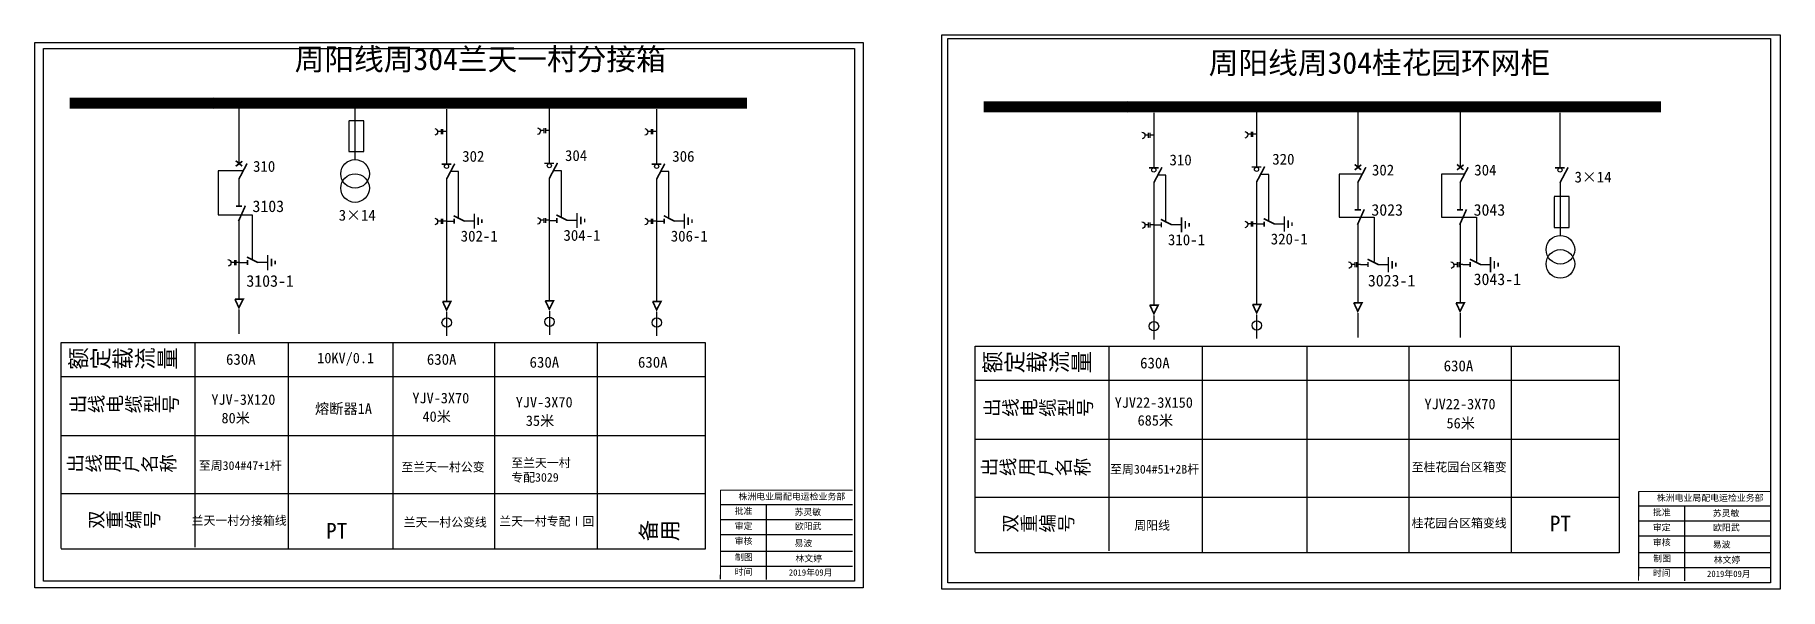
# Model space of a CAD drawing. Extents: x -172 to 477, y -577 to -246.
# Drawn here: x -171.6 to 129, y -464.7 to -369.2 of the extents above; entities that cross this region are included whole.
import ezdxf

# ---------------------------------------------------------------- set-up
doc = ezdxf.new("R2010")
doc.units = 0
doc.header["$LTSCALE"] = 0.774411
doc.linetypes.add('ACAD_ISO02W100', pattern=[15, 12, -3])
doc.linetypes.add('CENTER', pattern=[50.8, 31.75, -6.35, 6.35, -6.35])
doc.layers.get('0').update_dxf_attribs({"linetype": 'CONTINUOUS'})
doc.layers.add('2', color=7, linetype='CONTINUOUS')
doc.styles.add('HZ', font='')
doc.styles.get("Standard").update_dxf_attribs({"font": '', "height": 2.5})
doc.styles.add('字体', font='simkai_0.ttf', dxfattribs={"height": 2.5})
doc.styles.get('HZ').set_extended_font_data('@SimSun')
doc.styles.get('Standard').set_extended_font_data('SimSun')

msp = doc.modelspace()

# ---------------------------------------------------------------- texts
for s, height, p in [('302', 1.875, (-97.97, -391.05)), ('304', 1.875, (-80.27, -390.92)), ('306', 1.875, (-61.79, -391.05)), ('310', 1.875, (23.84, -391.67)), ('320', 1.875, (41.54, -391.54)), ('310', 1.875, (-133.99, -392.78)), ('302', 1.875, (58.71, -393.41)), ('304', 1.875, (76.33, -393.41)), ('3×14', 1.875, (93.6, -394.62)), ('3103', 2, (-134.09, -399.71)), ('3×14', 1.875, (-119.24, -401.19)), ('3023', 2, (58.61, -400.34)), ('3043', 2, (76.22, -400.34)), ('302-1', 1.875, (-98.23, -404.79)), ('304-1', 1.875, (-80.53, -404.66)), ('306-1', 1.875, (-62.05, -404.79)), ('310-1', 1.875, (23.58, -405.42)), ('320-1', 1.875, (41.28, -405.29)), ('3103-1', 2, (-135.14, -412.58)), ('3023-1', 2, (58.01, -412.52)), ('3043-1', 2, (76.22, -412.29)), ('630A', 1.875, (-138.65, -426.02)), ('10KV/0.1', 1.8, (-122.94, -425.75)), ('630A', 1.875, (-104.06, -426.02)), ('630A', 1.875, (-86.37, -426.52)), ('630A', 1.875, (-67.7, -426.52)), ('630A', 1.875, (18.78, -426.65)), ('630A', 1.875, (71.06, -427.14)), ('YJV-3X120', 1.8, (-141.17, -432.91)), ('熔断器1A', 1.8, (-123.33, -434.47)), ('YJV-3X70', 1.8, (-106.55, -432.65)), ('YJV-3X70', 1.8, (-88.75, -433.36)), ('YJV22-3X150', 1.8, (14.4, -433.42)), ('YJV22-3X70', 1.8, (67.75, -433.68)), ('80米', 1.8, (-139.43, -436.09)), ('40米', 1.8, (-104.81, -435.83)), ('35米', 1.8, (-87.01, -436.55)), ('685米', 1.8, (18.35, -436.49)), ('56米', 1.8, (71.55, -436.97))]:
    msp.add_text(s, height=height).set_placement(p)
at = {"style": 'HZ'}
for s, height, p in [('额定载流量', 2.812, (-166.04, -426.39)), ('额定载流量', 2.812, (-8.61, -427.02)), ('出线电缆型号', 2.344, (-165.78, -434)), ('出线电缆型号', 2.344, (-8.35, -434.62)), ('出线用户名称', 2.344, (-166.22, -444.21)), ('出线用户名称', 2.344, (-8.79, -444.84)), ('双重编号', 2.344, (-162.61, -453.92)), ('PT', 2.7, (-121.43, -455.96)), ('备用', 2.7, (-67.76, -455.97)), ('双重编号', 2.344, (-5.18, -454.55)), ('PT', 2.7, (89.33, -454.7))]:
    msp.add_text(s, height=height, dxfattribs=at).set_placement(p)
at = {"linetype": 'Continuous', "char_height": 1.5, "width": 18.2778, "attachment_point": 1, "style": '字体'}
for s, insert in [('{\\fSimSun|b0|i0|c134|p2;至周304#47+1杆}', (-143.32, -442.63)), ('{\\fSimSun|b0|i0|c134|p2;至兰天一村公变}', (-108.44, -442.89)), ('{\\fSimSun|b0|i0|c134|p2;至兰天一村\\P专配3029}', (-89.52, -442.16)), ('{\\fSimSun|b0|i0|c134|p2;至周304#51+2B杆}', (13.62, -443.26)), ('{\\fSimSun|b0|i0|c134|p2;至桂花园台区箱变}', (65.55, -442.89)), ('{\\fSimSun|b0|i0|c134|p2;兰天一村分接箱线}', (-144.57, -452.1)), ('{\\fSimSun|b0|i0|c134|p2;兰天一村公变线}', (-108.05, -452.39)), ('{\\fSimSun|b0|i0|c134|p2;兰天一村专配Ⅰ回}', (-91.6, -452.23)), ('{\\fSimSun|b0|i0|c134|p2;周阳线}', (17.79, -452.94)), ('{\\fSimSun|b0|i0|c134|p2;桂花园台区箱变线}', (65.55, -452.55))]:
    msp.add_mtext(s, dxfattribs=dict(at, insert=insert))
at = {"color": 0, "linetype": 'Continuous', "attachment_point": 1, "style": '字体'}
for s, insert, char_height, width in [('{\\fKaiTi_GB2312|b0|i0|c134|p49;批准}', (-51.05, -450.66), 1.0944, 8.5588), ('株洲电业局配电运检业务部', (-50.39, -448.16), 1.0944, 29.9201), ('苏灵敏', (-40.74, -450.84), 1.094, 8.5588), ('{\\fKaiTi_GB2312|b0|i0|c134|p49;批准}', (107.09, -450.88), 1.0944, 8.5588), ('株洲电业局配电运检业务部', (107.76, -448.39), 1.0944, 29.9201), ('\\f\uffbfﾬￌﾣﾤ_GB2312|b0|i0|c134|p49;审定', (-51.05, -453.26), 1.0944, 8.5588), ('欧阳武', (-40.68, -453.27), 1.094, 8.5588), ('\\f\uffbfﾬￌﾣﾤ_GB2312|b0|i0|c134|p49;审定', (107.09, -453.48), 1.0944, 8.5588), ('苏灵敏', (117.41, -451.06), 1.094, 8.5588), ('欧阳武', (117.46, -453.5), 1.094, 8.5588), ('\\f\uffbfﾬￌﾣﾤ_GB2312|b0|i0|c134|p49;审核', (-51.05, -455.83), 1.0944, 8.5588), ('易波', (-40.74, -456.21), 1.094, 8.5588), ('\\f\uffbfﾬￌﾣﾤ_GB2312|b0|i0|c134|p49;审核', (107.09, -456.06), 1.0944, 8.5588), ('易波', (117.41, -456.43), 1.094, 8.5588), ('\\f\uffbfﾬￌﾣﾤ_GB2312|b0|i0|c134|p49;制图', (-50.99, -458.61), 1.0944, 8.5588), ('林文婷', (-40.58, -458.84), 1.094, 8.5588), ('\\f\uffbfﾬￌﾣﾤ_GB2312|b0|i0|c134|p49;制图', (107.15, -458.84), 1.0944, 8.5588), ('林文婷', (117.57, -459.07), 1.094, 8.5588), ('\\f\uffbfﾬￌﾣﾤ_GB2312|b0|i0|c134|p49;时间', (-51.05, -461.12), 1.0944, 8.5588), ('\\f\uffbfﾬￌﾣﾤ_GB2312|b0|i0|c134|p49;时间', (107.09, -461.35), 1.0944, 8.5588)]:
    msp.add_mtext(s, dxfattribs=dict(at, insert=insert, char_height=char_height, width=width))
at = {"color": 7, "linetype": 'Continuous', "true_color": 0xffffff, "char_height": 1.094, "width": 16.0081, "attachment_point": 1, "style": '字体'}
for insert in [(-41.72, -461.25), (116.42, -461.48)]:
    msp.add_mtext('2019年09月', dxfattribs=dict(at, insert=insert))
at = {"layer": '2', "color": 7, "char_height": 3.75, "width": 83.0504, "attachment_point": 1, "style": '字体'}
for s, insert in [('{\\fSimSun|b0|i0|c134|p2;\\C256;周阳线周304兰天一村分接箱}', (-126.83, -371.51)), ('{\\fSimSun|b0|i0|c134|p2;\\C256;周阳线周304桂花园环网柜}', (30.6, -372.14))]:
    msp.add_mtext(s, dxfattribs=dict(at, insert=insert))

# ---------------------------------------------------------------- blocks, each defined once
blk = doc.blocks.new('JD')
for points in [[(-2, 0.2), (-2, -0.2), (2, 0.2), (2, -0.2)], [(1, -1.2), (1, -0.8), (-1, -1.2), (-1, -0.8)], [(-0.5, -1.8), (-0.5, -2.2), (0.5, -1.8), (0.5, -2.2)]]:
    blk.add_trace(points)

# ---------------------------------------------------------------- linework, layer by layer
for p, q in [((-116.47, -381.37), (-116.47, -390.79)), ((-136.43, -381.9), (-136.43, -391.4)), ((-114.92, -383.98), (-117.52, -383.98)), ((-117.52, -384.04), (-117.52, -389.3)), ((-114.92, -389.3), (-114.92, -383.98)), ((-100.67, -382), (-100.67, -391.42)), ((-82.97, -381.87), (-82.97, -391.29)), ((-64.49, -382), (-64.49, -391.42)), ((21.14, -382.63), (21.14, -392.04)), ((38.84, -382.5), (38.84, -391.91)), ((56.26, -382.53), (56.26, -392.03)), ((73.88, -382.53), (73.88, -392.03)), ((91.09, -382.63), (91.09, -392.04)), ((-117.52, -389.3), (-114.92, -389.3)), ((-136.43, -393.96), (-136.43, -398.61)), ((-100.67, -393.97), (-100.67, -415.17)), ((-82.97, -393.84), (-82.97, -415.04)), ((-64.49, -393.97), (-64.49, -415.17)), ((21.14, -394.6), (21.14, -415.8)), ((38.84, -394.47), (38.84, -415.67)), ((56.26, -394.59), (56.26, -399.23)), ((73.88, -394.59), (73.88, -399.23)), ((91.13, -394.43), (91.13, -403.85)), ((92.67, -397.05), (90.07, -397.05)), ((90.07, -397.11), (90.07, -402.36)), ((92.67, -402.36), (92.67, -397.05)), ((-136.43, -400.93), (-136.43, -414.65)), ((-100.67, -401.28), (-99.37, -401.28)), ((-97.68, -401.24), (-95.91, -401.24)), ((-82.97, -401.15), (-81.67, -401.15)), ((-79.98, -401.11), (-78.21, -401.11)), ((-64.49, -401.28), (-63.19, -401.28)), ((-61.5, -401.24), (-59.73, -401.24)), ((21.14, -401.9), (22.44, -401.9)), ((24.13, -401.87), (25.9, -401.87)), ((38.84, -401.77), (40.14, -401.77)), ((41.83, -401.74), (43.6, -401.74)), ((56.26, -401.56), (56.26, -415.28)), ((73.88, -401.56), (73.88, -415.28)), ((90.07, -402.36), (92.67, -402.36)), ((-136.27, -408.4), (-134.97, -408.4)), ((-133.27, -408.36), (-131.51, -408.36)), ((56.73, -408.77), (58.03, -408.77)), ((59.73, -408.73), (61.49, -408.73)), ((74.35, -408.77), (75.65, -408.77)), ((77.34, -408.73), (79.11, -408.73)), ((-167.04, -457.69), (-167.03, -422.17)), ((-167.03, -422.17), (-56.13, -422.17)), ((-144.04, -422.36), (-144.04, -457.42)), ((-109.94, -422.17), (-109.94, -457.76)), ((-92.39, -422.17), (-92.39, -457.76)), ((-74.72, -422.17), (-74.72, -457.76)), ((-56.13, -422.17), (-56.13, -457.76)), ((-9.61, -458.32), (-9.6, -422.8)), ((-9.6, -422.8), (101.3, -422.8)), ((13.39, -422.99), (13.39, -458.04)), ((47.49, -422.8), (47.49, -458.39)), ((65.04, -422.8), (65.04, -458.39)), ((82.71, -422.8), (82.71, -458.39)), ((101.3, -422.8), (101.3, -458.39)), ((-166.97, -428.02), (-56.13, -428.02)), ((-9.54, -428.65), (101.3, -428.65)), ((-166.97, -438.21), (-56.13, -438.21)), ((-9.54, -438.83), (101.3, -438.83)), ((-56.13, -448.27), (-167.04, -448.27)), ((101.3, -448.9), (-9.61, -448.9)), ((-56.13, -457.76), (-167.04, -457.77)), ((101.3, -458.39), (-9.61, -458.4))]:
    msp.add_line(p, q)
at = {"linetype": 'Continuous'}
for p, q in [((-135.73, -392.63), (-140.02, -392.63)), ((-140.02, -392.63), (-140.02, -400.18)), ((57.02, -393.2), (53.09, -393.2)), ((53.09, -393.2), (53.09, -400.59)), ((74.63, -393.2), (70.7, -393.2)), ((70.7, -393.2), (70.7, -400.59)), ((-140.02, -400.18), (-134.14, -400.18)), ((-134.14, -400.18), (-134.14, -407.88)), ((53.09, -400.59), (59.09, -400.59)), ((59.09, -400.59), (59.09, -408.25)), ((70.7, -400.59), (76.7, -400.59)), ((76.7, -400.59), (76.7, -408.25))]:
    msp.add_line(p, q, dxfattribs=at)
at = {"linetype": 'CENTER'}
for p, q in [((-136.43, -416.5), (-136.43, -420.67)), ((-100.66, -416.89), (-100.66, -421.01)), ((-82.96, -416.76), (-82.96, -420.88)), ((-64.48, -416.89), (-64.48, -421.01)), ((21.15, -417.52), (21.15, -421.64)), ((38.85, -417.39), (38.85, -421.51)), ((56.27, -417.12), (56.27, -421.3)), ((73.89, -417.12), (73.89, -421.3))]:
    msp.add_line(p, q, dxfattribs=at)
at = {"color": 0, "linetype": 'Continuous'}
for p, q in [((-127.94, -422.15), (-127.94, -457.75)), ((29.49, -422.78), (29.49, -458.38)), ((-53.49, -450.09), (-30.74, -450.09)), ((-45.6, -450.09), (-45.6, -463.03)), ((104.65, -450.31), (127.4, -450.31)), ((112.55, -450.31), (112.55, -463.25)), ((-53.49, -452.69), (-30.74, -452.69)), ((104.65, -452.91), (127.4, -452.91)), ((-53.49, -455.28), (-30.74, -455.28)), ((104.65, -455.5), (127.4, -455.5)), ((-53.49, -458.11), (-30.74, -458.11)), ((104.65, -458.33), (127.4, -458.33)), ((-53.49, -460.7), (-30.74, -460.7)), ((104.65, -460.92), (127.4, -460.92))]:
    msp.add_line(p, q, dxfattribs=at)
at = {"linetype": 'Continuous', "lineweight": 30}
for points in [[(-15.34, -369.2), (129, -369.2), (129, -464.66), (-15.34, -464.66)], [(-171.56, -370.53), (-28.94, -370.53), (-28.94, -464.44), (-171.56, -464.44)]]:
    msp.add_lwpolyline(points, close=True, dxfattribs=at)
at = {"linetype": 'Continuous'}
for points in [[(-170.07, -371.52), (-30.43, -371.52), (-30.43, -463.29), (-170.07, -463.29)], [(-14.31, -369.83), (127.37, -369.83), (127.37, -463.57), (-14.31, -463.57)]]:
    msp.add_lwpolyline(points, close=True, dxfattribs=at)
for points, const_width in [([(-165.57, -380.94), (-48.94, -380.94)], 1.88), ([(-8.14, -381.57), (108.49, -381.57)], 1.88), ([(-136.97, -391.82), (-135.83, -390.96)], 0.281), ([(-136.96, -390.88), (-135.86, -391.8)], 0.281), ([(-136.43, -394.03), (-135.03, -391.36)], 0.281), ([(-101.5, -391.45), (-99.84, -391.45)], 0.281), ([(-100.67, -394.05), (-99.26, -391.38)], 0.281), ([(-83.8, -391.32), (-82.14, -391.32)], 0.281), ([(-82.97, -393.92), (-81.56, -391.25)], 0.281), ([(-65.32, -391.45), (-63.66, -391.45)], 0.281), ([(-64.49, -394.05), (-63.08, -391.38)], 0.281), ([(20.31, -392.08), (21.97, -392.08)], 0.281), ([(21.14, -394.67), (22.54, -392.01)], 0.281), ([(38.01, -391.95), (39.67, -391.95)], 0.281), ([(38.84, -394.54), (40.24, -391.88)], 0.281), ([(55.73, -392.45), (56.87, -391.59)], 0.281), ([(55.74, -391.51), (56.84, -392.43)], 0.281), ([(56.26, -394.66), (57.67, -391.99)], 0.281), ([(73.34, -392.45), (74.49, -391.59)], 0.281), ([(73.35, -391.51), (74.46, -392.43)], 0.281), ([(73.88, -394.66), (75.28, -391.99)], 0.281), ([(90.26, -392.08), (91.92, -392.08)], 0.281), ([(91.09, -394.67), (92.5, -392.01)], 0.281), ([(-136.94, -398.68), (-135.9, -398.68)], 0.281), ([(-136.49, -401.28), (-135.31, -398.62)], 0.281), ([(55.76, -399.31), (56.8, -399.31)], 0.281), ([(56.21, -401.9), (57.39, -399.25)], 0.281), ([(73.37, -399.31), (74.42, -399.31)], 0.281), ([(73.82, -401.9), (75, -399.25)], 0.281), ([(-99.44, -400.34), (-97.57, -401.28)], 0.281), ([(-99.37, -400.84), (-99.37, -401.71)], 0.281), ([(-81.75, -400.21), (-79.87, -401.15)], 0.281), ([(-81.67, -400.71), (-81.67, -401.58)], 0.281), ([(-63.26, -400.34), (-61.39, -401.28)], 0.281), ([(-63.19, -400.84), (-63.19, -401.71)], 0.281), ([(22.36, -400.97), (24.24, -401.9)], 0.281), ([(22.44, -401.47), (22.44, -402.34)], 0.281), ([(40.06, -400.84), (41.94, -401.77)], 0.281), ([(40.14, -401.34), (40.14, -402.21)], 0.281), ([(-135.04, -407.46), (-133.16, -408.4)], 0.281), ([(-134.97, -407.97), (-134.97, -408.83)], 0.281), ([(57.96, -407.83), (59.83, -408.77)], 0.281), ([(58.03, -408.33), (58.03, -409.2)], 0.281), ([(75.57, -407.83), (77.45, -408.77)], 0.281), ([(75.65, -408.33), (75.65, -409.2)], 0.281), ([(-137.12, -414.74), (-135.69, -414.74), (-136.43, -416.19), (-137.11, -414.71)], 0.281), ([(-101.36, -415.13), (-99.93, -415.13), (-100.66, -416.58), (-101.34, -415.11)], 0.281), ([(-83.66, -415), (-82.23, -415), (-82.96, -416.45), (-83.65, -414.98)], 0.281), ([(-65.18, -415.13), (-63.75, -415.13), (-64.48, -416.58), (-65.16, -415.11)], 0.281), ([(20.45, -415.76), (21.88, -415.76), (21.15, -417.21), (20.46, -415.74)], 0.281), ([(38.15, -415.63), (39.58, -415.63), (38.85, -417.08), (38.16, -415.61)], 0.281), ([(55.57, -415.37), (57, -415.37), (56.27, -416.82), (55.59, -415.34)], 0.281), ([(73.19, -415.37), (74.62, -415.37), (73.89, -416.82), (73.2, -415.34)], 0.281)]:
    msp.add_lwpolyline(points, dxfattribs=dict(const_width=const_width))
for points in [[(-102.71, -385.34, -0.877934), (-102.69, -386.48)], [(-85.01, -385.21, -0.877934), (-84.99, -386.35)], [(-66.53, -385.34, -0.877934), (-66.51, -386.48)], [(19.1, -385.96, -0.877934), (19.12, -387.1)], [(36.8, -385.83, -0.877934), (36.82, -386.97)], [(-102.71, -400.78, -0.877934), (-102.69, -401.92)], [(-85.01, -400.65, -0.877934), (-84.99, -401.79)], [(-66.53, -400.78, -0.877934), (-66.51, -401.92)], [(19.1, -401.41, -0.877934), (19.12, -402.55)], [(36.8, -401.28, -0.877934), (36.82, -402.42)], [(-138.31, -407.9, -0.877934), (-138.29, -409.04)], [(54.69, -408.27, -0.877934), (54.71, -409.41)], [(72.31, -408.27, -0.877934), (72.33, -409.41)]]:
    msp.add_lwpolyline(points, format="xyb")
for points in [[(-101.62, -385.82), (-102.21, -385.82)], [(-101.62, -385.42), (-101.62, -386.28)], [(-101.35, -385.42), (-101.35, -386.28)], [(-100.67, -385.82), (-101.35, -385.82)], [(-83.92, -385.69), (-84.51, -385.69)], [(-83.92, -385.29), (-83.92, -386.15)], [(-83.65, -385.29), (-83.65, -386.15)], [(-82.97, -385.69), (-83.65, -385.69)], [(-65.44, -385.82), (-66.03, -385.82)], [(-65.44, -385.42), (-65.44, -386.28)], [(-65.17, -385.42), (-65.17, -386.28)], [(-64.49, -385.82), (-65.17, -385.82)], [(20.19, -386.45), (19.6, -386.45)], [(20.19, -386.05), (20.19, -386.91)], [(20.46, -386.05), (20.46, -386.91)], [(21.14, -386.45), (20.46, -386.45)], [(37.89, -386.32), (37.3, -386.32)], [(37.89, -385.92), (37.89, -386.78)], [(38.16, -385.92), (38.16, -386.78)], [(38.84, -386.32), (38.16, -386.32)], [(-101.62, -401.26), (-102.21, -401.26)], [(-101.62, -400.87), (-101.62, -401.72)], [(-101.35, -400.87), (-101.35, -401.72)], [(-100.67, -401.26), (-101.35, -401.26)], [(-83.92, -401.13), (-84.51, -401.13)], [(-83.92, -400.74), (-83.92, -401.59)], [(-83.65, -400.74), (-83.65, -401.59)], [(-82.97, -401.13), (-83.65, -401.13)], [(-65.44, -401.26), (-66.03, -401.26)], [(-65.44, -400.87), (-65.44, -401.72)], [(-65.17, -400.87), (-65.17, -401.72)], [(-64.49, -401.26), (-65.17, -401.26)], [(20.19, -401.89), (19.6, -401.89)], [(20.19, -401.49), (20.19, -402.35)], [(20.46, -401.49), (20.46, -402.35)], [(21.14, -401.89), (20.46, -401.89)], [(37.89, -401.76), (37.3, -401.76)], [(37.89, -401.36), (37.89, -402.22)], [(38.16, -401.36), (38.16, -402.22)], [(38.84, -401.76), (38.16, -401.76)], [(-137.21, -408.39), (-137.8, -408.39)], [(-137.21, -407.99), (-137.21, -408.85)], [(-136.95, -407.99), (-136.95, -408.85)], [(-136.27, -408.39), (-136.95, -408.39)], [(55.79, -408.75), (55.2, -408.75)], [(55.79, -408.36), (55.79, -409.21)], [(56.05, -408.36), (56.05, -409.21)], [(56.73, -408.75), (56.05, -408.75)], [(73.4, -408.75), (72.81, -408.75)], [(73.4, -408.36), (73.4, -409.21)], [(73.67, -408.36), (73.67, -409.21)], [(74.35, -408.75), (73.67, -408.75)]]:
    msp.add_lwpolyline(points)
at = {"linetype": 'ACAD_ISO02W100'}
for points in [[(-98.58, -400.86), (-98.58, -392.74), (-99.98, -392.74)], [(-80.88, -400.73), (-80.88, -392.61), (-82.28, -392.61)], [(-62.4, -400.86), (-62.4, -392.74), (-63.8, -392.74)], [(23.23, -401.49), (23.23, -393.37), (21.83, -393.37)], [(40.93, -401.36), (40.93, -393.24), (39.53, -393.24)]]:
    msp.add_lwpolyline(points, dxfattribs=at)
at = {"color": 0, "linetype": 'Continuous', "const_width": 0.182}
for points in [[(-53.49, -447.61), (-53.51, -462.98)], [(-53.49, -447.61), (-30.74, -447.61)], [(104.65, -447.84), (104.64, -463.21)], [(104.65, -447.84), (127.4, -447.84)]]:
    msp.add_lwpolyline(points, dxfattribs=at)
for centre, radius in [((-140.74, -380.96), 0.933), ((16.69, -381.59), 0.933), ((-100.67, -391.85), 0.36), ((-82.97, -391.72), 0.36), ((-64.49, -391.85), 0.36), ((21.14, -392.48), 0.36), ((38.84, -392.35), 0.36), ((91.09, -392.48), 0.36), ((-100.64, -418.74), 0.812), ((-82.94, -418.61), 0.812), ((-64.46, -418.74), 0.812), ((21.17, -419.37), 0.812), ((38.87, -419.24), 0.812)]:
    msp.add_circle(centre, radius)
at = {"layer": '2', "color": 3}
for centre in [(-116.42, -393.13), (-116.42, -395.59), (91.17, -406.2), (91.17, -408.65)]:
    msp.add_circle(centre, 2.46, dxfattribs=at)

# ---------------------------------------------------------------- block references
at = {"xscale": 0.65625, "yscale": 0.65625, "zscale": 0.65625, "rotation": 90}
for p in [(-95.89, -401.29), (-78.19, -401.16), (-59.71, -401.29), (25.92, -401.92), (43.62, -401.79), (-131.48, -408.41), (61.52, -408.78), (79.13, -408.78)]:
    msp.add_blockref('JD', p, dxfattribs=at)

msp.set_redraw_order([(e.dxf.handle, doc.entitydb.next_handle()) for e in msp.query("TEXT MTEXT ATTDEF DIMENSION ARC_DIMENSION")])  # texts and dimensions are drawn at this point

doc.saveas('drawing.dxf')
